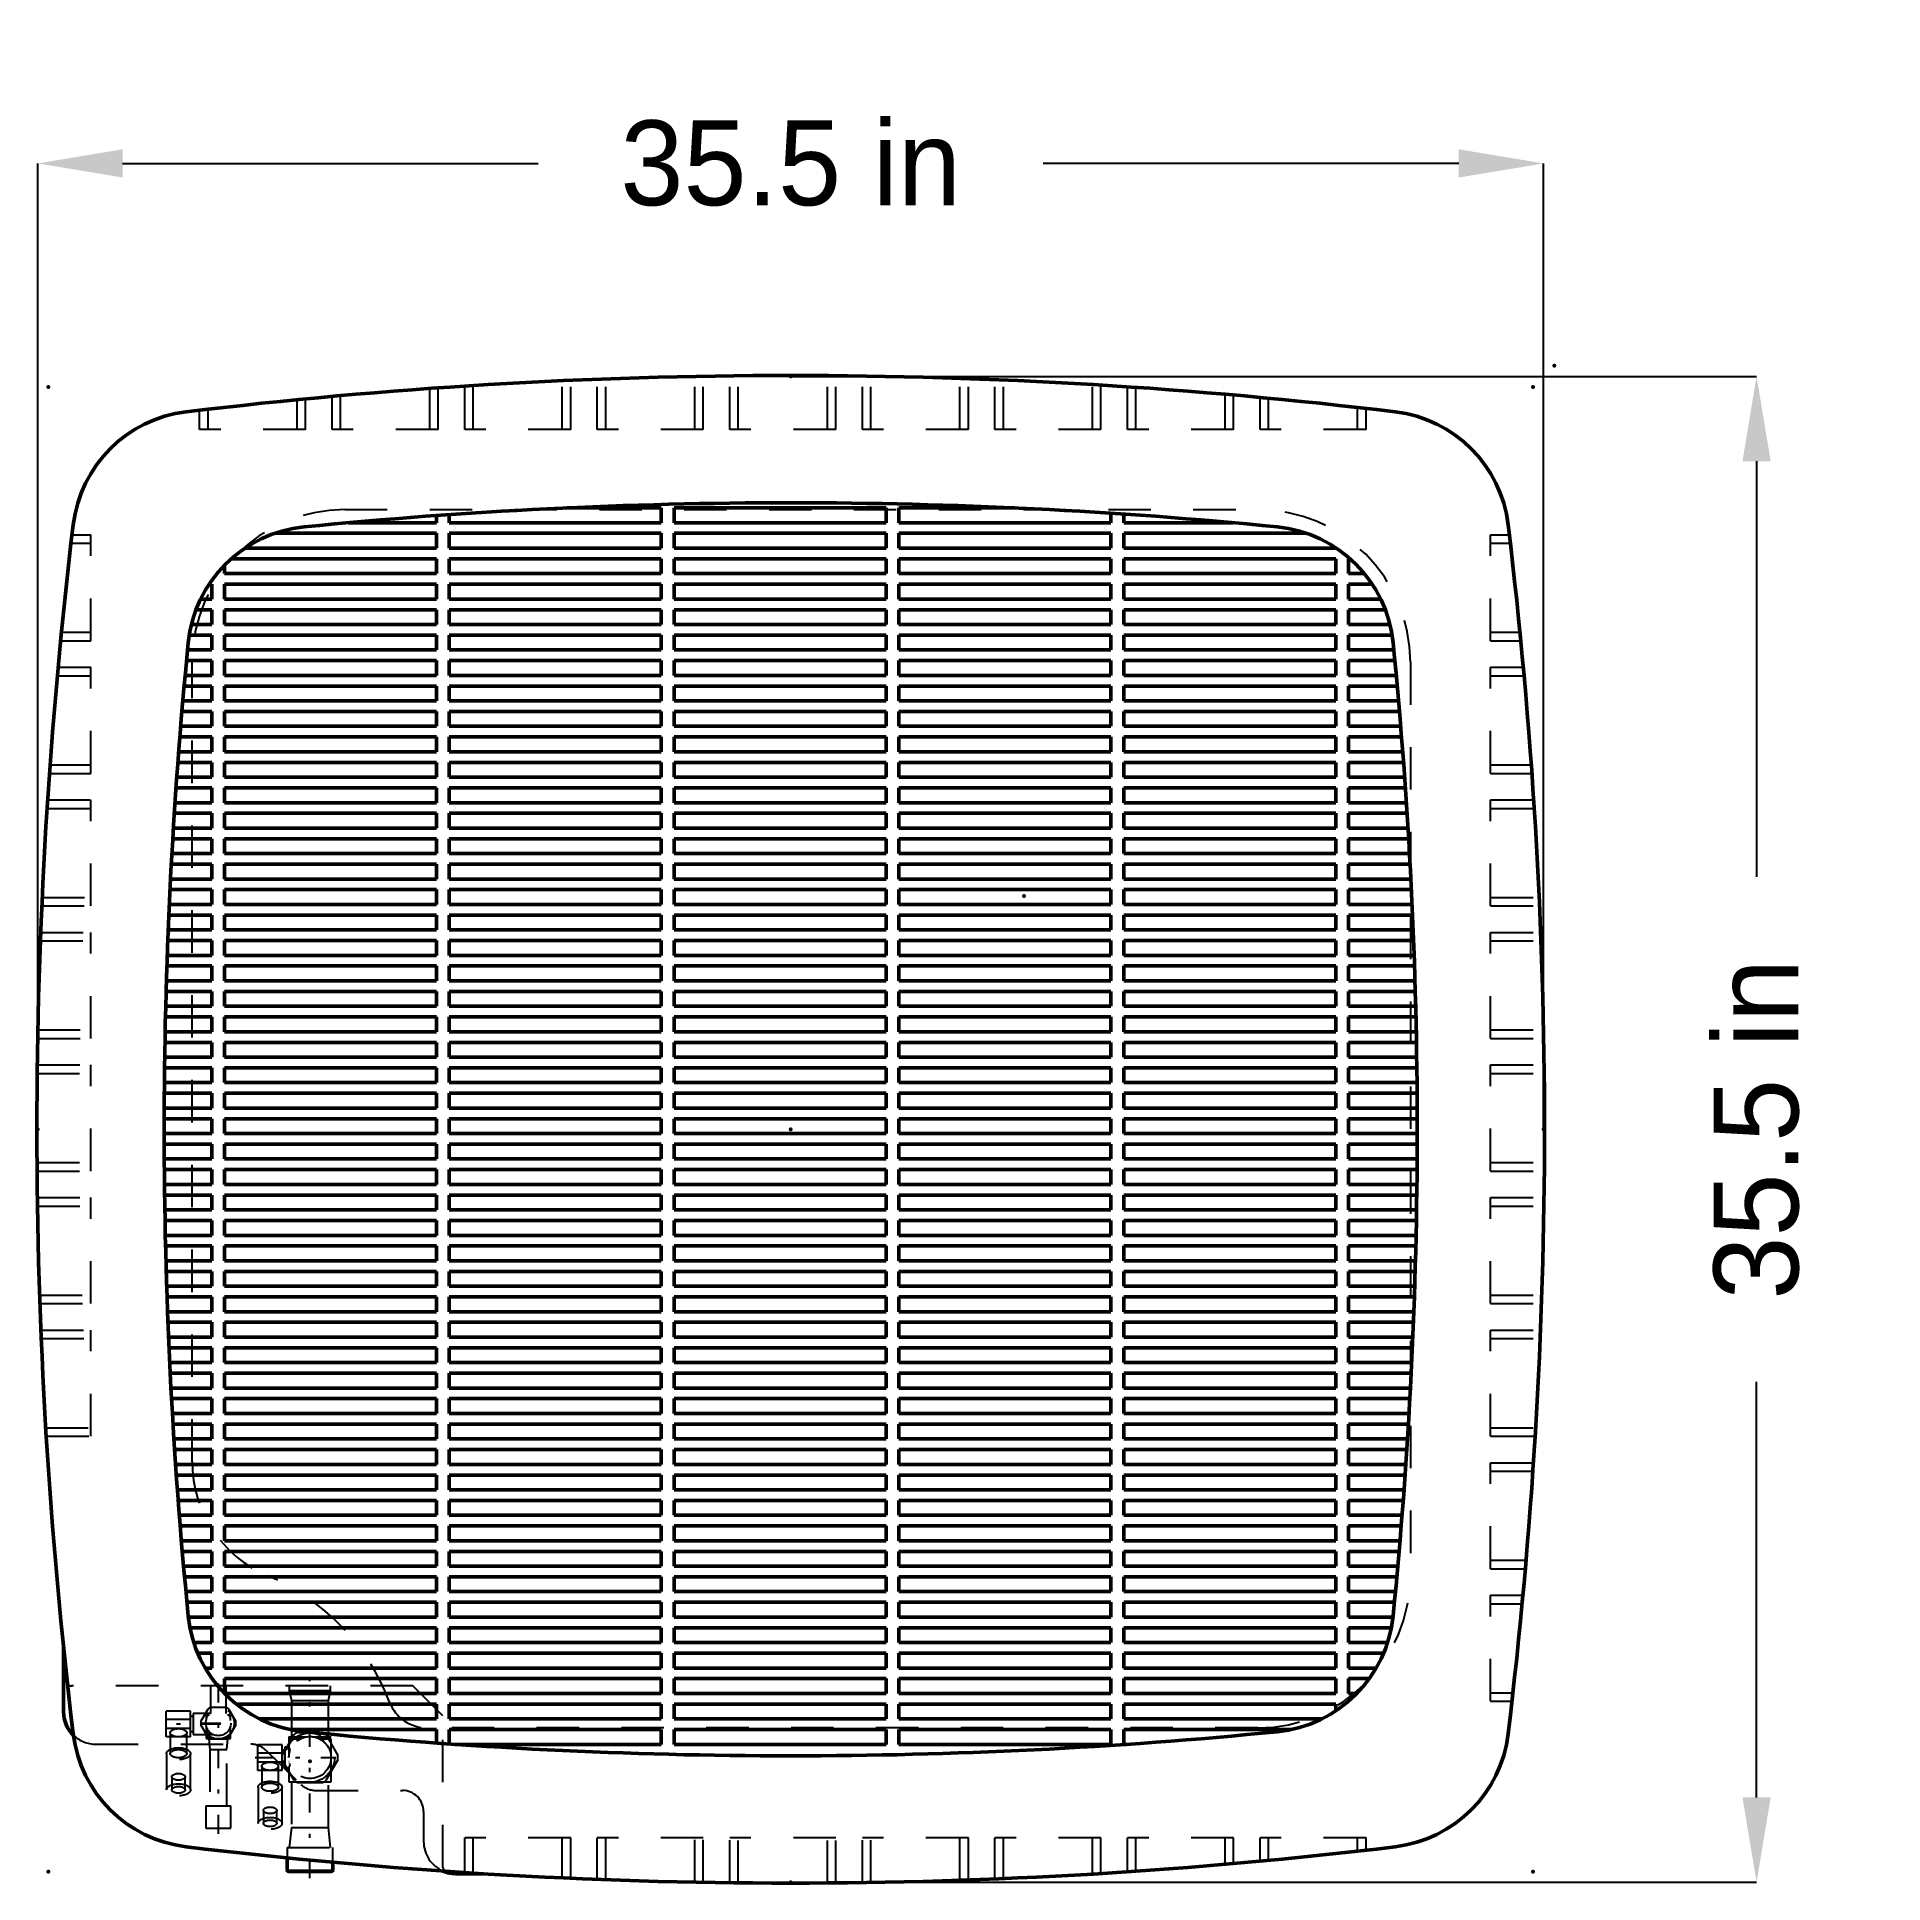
# Model space of a CAD drawing. Header units: inches. Extents: x -0.3 to 43.3, y -0.3 to 43.3.
import ezdxf

# ---------------------------------------------------------------- set-up
doc = ezdxf.new("R2010")
doc.units = ezdxf.units.IN
doc.header["$MEASUREMENT"] = 0
doc.linetypes.add('Center', pattern=[1.5, 0.45, -0.5, 0.05, -0.5])
doc.linetypes.add('Dashed', pattern=[2, 1, -1])
for name, color, linetype, lineweight in [('2d ConnectionPoints', 7, 'Continuous', 50), ('AM_0', 7, 'Continuous', 50), ('AM_4', 3, 'Continuous', 25), ('AM_5', 3, 'Continuous', 25), ('AM_7', 7, 'Center', 25), ('AM_9', 6, 'Dashed', 25)]:
    doc.layers.add(name, color=color, linetype=linetype, lineweight=lineweight)
doc.dimstyles.get("Standard").update_dxf_attribs({"dimtxt": 0.18, "dimasz": 0.18, "dimexe": 0.18, "dimexo": 0.0625, "dimgap": 0.09, "dimtad": 0, "dimtih": 1, "dimtoh": 1, "dimdec": 4, "dimzin": 0, "dimdsep": 46, "dimtxsty": 'Standard', "dimcen": 0.09, "dimadec": 0, "dimazin": 0, "dimtfac": 1, "dimtdec": 4, "dimtofl": 0, "dimtmove": 0, "dimatfit": 3, "dimfxl": 1, "dimtolj": 1, "dimtzin": 0, "dimarcsym": 0})

msp = doc.modelspace()

# ---------------------------------------------------------------- blocks, each defined once
blk = doc.blocks.new('*D1')
at = {"layer": 'AM_5', "color": 0, "lineweight": -2}
for p, q in [((-0.25, 17.5), (-0.25, 40.27)), ((1.75, 40.27), (11.547, 40.27)), ((33.25, 40.27), (23.453, 40.27)), ((35.25, 17.5), (35.25, 40.27))]:
    blk.add_line(p, q, dxfattribs=at)
at = {"layer": 'AM_5', "color": 0}
for points in [[(1.75, 40.603), (1.75, 39.937), (-0.25, 40.27)], [(33.25, 39.937), (33.25, 40.603), (35.25, 40.27)]]:
    blk.add_solid(points, dxfattribs=at)
at = {"layer": 'Defpoints', "color": 0}
for p in [(35.25, 40.27), (-0.25, 17.5), (35.25, 17.5)]:
    blk.add_point(p, dxfattribs=at)
at = {"layer": 'AM_5', "color": 0, "insert": (17.5, 40.27), "char_height": 2, "attachment_point": 5}
blk.add_mtext('\\A1;35.5 in', dxfattribs=at)
blk = doc.blocks.new('*D2')
at = {"layer": 'AM_5', "color": 0, "lineweight": -2}
for p, q in [((17.5, 35.25), (40.27, 35.25)), ((40.27, 33.25), (40.27, 23.453)), ((40.27, 1.75), (40.27, 11.547)), ((17.5, -0.25), (40.27, -0.25))]:
    blk.add_line(p, q, dxfattribs=at)
at = {"layer": 'AM_5', "color": 0}
for points in [[(40.603, 33.25), (39.937, 33.25), (40.27, 35.25)], [(39.937, 1.75), (40.603, 1.75), (40.27, -0.25)]]:
    blk.add_solid(points, dxfattribs=at)
at = {"layer": 'Defpoints', "color": 0}
for p in [(17.5, 35.25), (40.27, 35.25), (17.5, -0.25)]:
    blk.add_point(p, dxfattribs=at)
at = {"layer": 'AM_5', "color": 0, "insert": (40.27, 17.5), "char_height": 2, "attachment_point": 5, "rotation": 90}
blk.add_mtext('\\A1;35.5 in', dxfattribs=at)

# ---------------------------------------------------------------- dimensions: what is measured, and where the dimension line sits
at = {"layer": 'AM_5'}
dim = msp.add_linear_dim(base=(35.25, 40.27), p1=(-0.25, 17.5), p2=(35.25, 17.5), text='35.5 in', dimstyle='Standard', override={"dimtxt": 2, "dimasz": 2, "dimexe": 0, "dimexo": 0, "dimgap": 0.6}, dxfattribs=at)
dim.commit()
dim.dimension.update_dxf_attribs({"geometry": '*D1', "text_midpoint": (17.5, 40.27), "dimtype": 160})
dim = msp.add_linear_dim(base=(40.27, 35.25), p1=(17.5, -0.25), p2=(17.5, 35.25), angle=90, text='35.5 in', dimstyle='Standard', override={"dimtxt": 2, "dimasz": 2, "dimexe": 0, "dimexo": 0, "dimgap": 0.6}, dxfattribs=at)
dim.commit()
dim.dimension.update_dxf_attribs({"geometry": '*D2', "text_midpoint": (40.27, 17.5), "dimtype": 160, "text_rotation": 90})

# ---------------------------------------------------------------- linework, layer by layer
at = {"layer": '2d ConnectionPoints'}
for p in [(35.5, 35.5), (35.5, 35.5), (0, 35), (17.5, 35.25), (35, 35), (23, 23), (-0.25, 17.5), (17.5, 17.5), (17.5, 17.5), (35.25, 17.5), (6.167, 2.6), (0, 0), (35, 0), (17.5, -0.25)]:
    msp.add_point(p, dxfattribs=at)
at = {"layer": 'AM_0'}
for p, q in [((7.06476, 31.8), (9.15, 31.8)), ((9.15, 31.8), (9.15, 31.96929)), ((9.45, 31.99053), (9.45, 31.8)), ((9.45, 31.8), (14.45, 31.8)), ((14.45, 32.15), (12.22318, 32.15)), ((14.45, 31.8), (14.45, 32.15)), ((14.75, 32.15), (14.75, 31.8)), ((19.75, 32.15), (14.75, 32.15)), ((14.75, 31.8), (19.75, 31.8)), ((19.75, 31.8), (19.75, 32.15)), ((22.77682, 32.15), (20.05, 32.15)), ((20.05, 32.15), (20.05, 31.8)), ((20.05, 31.8), (25.05, 31.8)), ((25.05, 31.8), (25.05, 32.02421)), ((25.35, 32.00426), (25.35, 31.8)), ((25.35, 31.8), (27.93524, 31.8)), ((9.15, 31.55), (5.33755, 31.55)), ((9.15, 31.2), (9.15, 31.55)), ((9.45, 31.55), (9.45, 31.2)), ((14.45, 31.55), (9.45, 31.55)), ((14.45, 31.2), (14.45, 31.55)), ((14.75, 31.55), (14.75, 31.2)), ((19.75, 31.55), (14.75, 31.55)), ((19.75, 31.2), (19.75, 31.55)), ((20.05, 31.55), (20.05, 31.2)), ((25.05, 31.55), (20.05, 31.55)), ((25.05, 31.2), (25.05, 31.55)), ((29.66245, 31.55), (25.35, 31.55)), ((25.35, 31.55), (25.35, 31.2)), ((9.15, 30.95), (4.31049, 30.95)), ((4.63402, 31.2), (9.15, 31.2)), ((9.15, 30.6), (9.15, 30.95)), ((9.45, 31.2), (14.45, 31.2)), ((9.45, 30.95), (9.45, 30.6)), ((14.45, 30.95), (9.45, 30.95)), ((14.45, 30.6), (14.45, 30.95)), ((14.75, 31.2), (19.75, 31.2)), ((14.75, 30.95), (14.75, 30.6)), ((19.75, 30.95), (14.75, 30.95)), ((19.75, 30.6), (19.75, 30.95)), ((20.05, 31.2), (25.05, 31.2)), ((20.05, 30.95), (20.05, 30.6)), ((25.05, 30.95), (20.05, 30.95)), ((25.05, 30.6), (25.05, 30.95)), ((25.35, 31.2), (30.35, 31.2)), ((25.35, 30.95), (25.35, 30.6)), ((30.35, 30.95), (25.35, 30.95)), ((30.35, 31.2), (30.35, 31.21065)), ((30.35, 30.6), (30.35, 30.95)), ((30.68951, 30.95), (30.65, 30.95)), ((30.65, 30.95), (30.65, 30.6)), ((4.15, 30.79705), (4.15, 30.6)), ((4.15, 30.6), (9.15, 30.6)), ((9.45, 30.6), (14.45, 30.6)), ((14.75, 30.6), (19.75, 30.6)), ((20.05, 30.6), (25.05, 30.6)), ((25.35, 30.6), (30.35, 30.6)), ((30.65, 30.6), (31.02627, 30.6)), ((3.85, 30.35), (3.78935, 30.35)), ((3.85, 30), (3.85, 30.35)), ((4.15, 30.35), (4.15, 30)), ((9.15, 30.35), (4.15, 30.35)), ((9.15, 30), (9.15, 30.35)), ((9.45, 30.35), (9.45, 30)), ((14.45, 30.35), (9.45, 30.35)), ((14.45, 30), (14.45, 30.35)), ((14.75, 30.35), (14.75, 30)), ((19.75, 30.35), (14.75, 30.35)), ((19.75, 30), (19.75, 30.35)), ((20.05, 30.35), (20.05, 30)), ((25.05, 30.35), (20.05, 30.35)), ((25.05, 30), (25.05, 30.35)), ((25.35, 30.35), (25.35, 30)), ((30.35, 30.35), (25.35, 30.35)), ((30.35, 30), (30.35, 30.35)), ((31.21065, 30.35), (30.65, 30.35)), ((30.65, 30.35), (30.65, 30)), ((3.85, 29.75), (3.48173, 29.75)), ((3.58969, 30), (3.85, 30)), ((3.85, 29.4), (3.85, 29.75)), ((4.15, 30), (9.15, 30)), ((4.15, 29.75), (4.15, 29.4)), ((9.15, 29.75), (4.15, 29.75)), ((9.15, 29.4), (9.15, 29.75)), ((9.45, 30), (14.45, 30)), ((9.45, 29.75), (9.45, 29.4)), ((14.45, 29.75), (9.45, 29.75)), ((14.45, 29.4), (14.45, 29.75)), ((14.75, 30), (19.75, 30)), ((14.75, 29.75), (14.75, 29.4)), ((19.75, 29.75), (14.75, 29.75)), ((19.75, 29.4), (19.75, 29.75)), ((20.05, 30), (25.05, 30)), ((20.05, 29.75), (20.05, 29.4)), ((25.05, 29.75), (20.05, 29.75)), ((25.05, 29.4), (25.05, 29.75)), ((25.35, 30), (30.35, 30)), ((25.35, 29.75), (25.35, 29.4)), ((30.35, 29.75), (25.35, 29.75)), ((30.35, 29.4), (30.35, 29.75)), ((30.65, 30), (31.41031, 30)), ((31.51827, 29.75), (30.65, 29.75)), ((30.65, 29.75), (30.65, 29.4)), ((3.37237, 29.4), (3.85, 29.4)), ((4.15, 29.4), (9.15, 29.4)), ((9.45, 29.4), (14.45, 29.4)), ((14.75, 29.4), (19.75, 29.4)), ((20.05, 29.4), (25.05, 29.4)), ((25.35, 29.4), (30.35, 29.4)), ((30.65, 29.4), (31.62763, 29.4)), ((3.28132, 28.8), (3.85, 28.8)), ((3.85, 29.15), (3.32147, 29.15)), ((3.85, 28.8), (3.85, 29.15)), ((4.15, 29.15), (4.15, 28.8)), ((9.15, 29.15), (4.15, 29.15)), ((4.15, 28.8), (9.15, 28.8)), ((9.15, 28.8), (9.15, 29.15)), ((9.45, 29.15), (9.45, 28.8)), ((14.45, 29.15), (9.45, 29.15)), ((9.45, 28.8), (14.45, 28.8)), ((14.45, 28.8), (14.45, 29.15)), ((14.75, 29.15), (14.75, 28.8)), ((19.75, 29.15), (14.75, 29.15)), ((14.75, 28.8), (19.75, 28.8)), ((19.75, 28.8), (19.75, 29.15)), ((20.05, 29.15), (20.05, 28.8)), ((25.05, 29.15), (20.05, 29.15)), ((20.05, 28.8), (25.05, 28.8)), ((25.05, 28.8), (25.05, 29.15)), ((25.35, 29.15), (25.35, 28.8)), ((30.35, 29.15), (25.35, 29.15)), ((25.35, 28.8), (30.35, 28.8)), ((30.35, 28.8), (30.35, 29.15)), ((31.67853, 29.15), (30.65, 29.15)), ((30.65, 29.15), (30.65, 28.8)), ((30.65, 28.8), (31.71868, 28.8)), ((3.85, 28.55), (3.25714, 28.55)), ((3.85, 28.2), (3.85, 28.55)), ((4.15, 28.55), (4.15, 28.2)), ((9.15, 28.55), (4.15, 28.55)), ((9.15, 28.2), (9.15, 28.55)), ((9.45, 28.55), (9.45, 28.2)), ((14.45, 28.55), (9.45, 28.55)), ((14.45, 28.2), (14.45, 28.55)), ((14.75, 28.55), (14.75, 28.2)), ((19.75, 28.55), (14.75, 28.55)), ((19.75, 28.2), (19.75, 28.55)), ((20.05, 28.55), (20.05, 28.2)), ((25.05, 28.55), (20.05, 28.55)), ((25.05, 28.2), (25.05, 28.55)), ((25.35, 28.55), (25.35, 28.2)), ((30.35, 28.55), (25.35, 28.55)), ((30.35, 28.2), (30.35, 28.55)), ((31.74286, 28.55), (30.65, 28.55)), ((30.65, 28.55), (30.65, 28.2)), ((3.85, 27.95), (3.20133, 27.95)), ((3.2242, 28.2), (3.85, 28.2)), ((3.85, 27.6), (3.85, 27.95)), ((4.15, 28.2), (9.15, 28.2)), ((4.15, 27.95), (4.15, 27.6)), ((9.15, 27.95), (4.15, 27.95)), ((9.15, 27.6), (9.15, 27.95)), ((9.45, 28.2), (14.45, 28.2)), ((9.45, 27.95), (9.45, 27.6)), ((14.45, 27.95), (9.45, 27.95)), ((14.45, 27.6), (14.45, 27.95)), ((14.75, 28.2), (19.75, 28.2)), ((14.75, 27.95), (14.75, 27.6)), ((19.75, 27.95), (14.75, 27.95)), ((19.75, 27.6), (19.75, 27.95)), ((20.05, 28.2), (25.05, 28.2)), ((20.05, 27.95), (20.05, 27.6)), ((25.05, 27.95), (20.05, 27.95)), ((25.05, 27.6), (25.05, 27.95)), ((25.35, 28.2), (30.35, 28.2)), ((25.35, 27.95), (25.35, 27.6)), ((30.35, 27.95), (25.35, 27.95)), ((30.35, 27.6), (30.35, 27.95)), ((30.65, 28.2), (31.7758, 28.2)), ((31.79867, 27.95), (30.65, 27.95)), ((30.65, 27.95), (30.65, 27.6)), ((3.17023, 27.6), (3.85, 27.6)), ((4.15, 27.6), (9.15, 27.6)), ((9.45, 27.6), (14.45, 27.6)), ((14.75, 27.6), (19.75, 27.6)), ((20.05, 27.6), (25.05, 27.6)), ((25.35, 27.6), (30.35, 27.6)), ((30.65, 27.6), (31.82977, 27.6)), ((3.11939, 27), (3.85, 27)), ((3.85, 27.35), (3.14867, 27.35)), ((3.85, 27), (3.85, 27.35)), ((4.15, 27.35), (4.15, 27)), ((9.15, 27.35), (4.15, 27.35)), ((4.15, 27), (9.15, 27)), ((9.15, 27), (9.15, 27.35)), ((9.45, 27.35), (9.45, 27)), ((14.45, 27.35), (9.45, 27.35)), ((9.45, 27), (14.45, 27)), ((14.45, 27), (14.45, 27.35)), ((14.75, 27.35), (14.75, 27)), ((19.75, 27.35), (14.75, 27.35)), ((14.75, 27), (19.75, 27)), ((19.75, 27), (19.75, 27.35)), ((20.05, 27.35), (20.05, 27)), ((25.05, 27.35), (20.05, 27.35)), ((20.05, 27), (25.05, 27)), ((25.05, 27), (25.05, 27.35)), ((25.35, 27.35), (25.35, 27)), ((30.35, 27.35), (25.35, 27.35)), ((25.35, 27), (30.35, 27)), ((30.35, 27), (30.35, 27.35)), ((31.85133, 27.35), (30.65, 27.35)), ((30.65, 27.35), (30.65, 27)), ((30.65, 27), (31.88061, 27)), ((3.85, 26.75), (3.09914, 26.75)), ((3.85, 26.4), (3.85, 26.75)), ((4.15, 26.75), (4.15, 26.4)), ((9.15, 26.75), (4.15, 26.75)), ((9.15, 26.4), (9.15, 26.75)), ((9.45, 26.75), (9.45, 26.4)), ((14.45, 26.75), (9.45, 26.75)), ((14.45, 26.4), (14.45, 26.75)), ((14.75, 26.75), (14.75, 26.4)), ((19.75, 26.75), (14.75, 26.75)), ((19.75, 26.4), (19.75, 26.75)), ((20.05, 26.75), (20.05, 26.4)), ((25.05, 26.75), (20.05, 26.75)), ((25.05, 26.4), (25.05, 26.75)), ((25.35, 26.75), (25.35, 26.4)), ((30.35, 26.75), (25.35, 26.75)), ((30.35, 26.4), (30.35, 26.75)), ((31.90086, 26.75), (30.65, 26.75)), ((30.65, 26.75), (30.65, 26.4)), ((3.85, 26.15), (3.05274, 26.15)), ((3.07169, 26.4), (3.85, 26.4)), ((3.85, 25.8), (3.85, 26.15)), ((4.15, 26.4), (9.15, 26.4)), ((4.15, 26.15), (4.15, 25.8)), ((9.15, 26.15), (4.15, 26.15)), ((9.15, 25.8), (9.15, 26.15)), ((9.45, 26.4), (14.45, 26.4)), ((9.45, 26.15), (9.45, 25.8)), ((14.45, 26.15), (9.45, 26.15)), ((14.45, 25.8), (14.45, 26.15)), ((14.75, 26.4), (19.75, 26.4)), ((14.75, 26.15), (14.75, 25.8)), ((19.75, 26.15), (14.75, 26.15)), ((19.75, 25.8), (19.75, 26.15)), ((20.05, 26.4), (25.05, 26.4)), ((20.05, 26.15), (20.05, 25.8)), ((25.05, 26.15), (20.05, 26.15)), ((25.05, 25.8), (25.05, 26.15)), ((25.35, 26.4), (30.35, 26.4)), ((25.35, 26.15), (25.35, 25.8)), ((30.35, 26.15), (25.35, 26.15)), ((30.35, 25.8), (30.35, 26.15)), ((30.65, 26.4), (31.92831, 26.4)), ((31.94726, 26.15), (30.65, 26.15)), ((30.65, 26.15), (30.65, 25.8)), ((3.02712, 25.8), (3.85, 25.8)), ((4.15, 25.8), (9.15, 25.8)), ((9.45, 25.8), (14.45, 25.8)), ((14.75, 25.8), (19.75, 25.8)), ((20.05, 25.8), (25.05, 25.8)), ((25.35, 25.8), (30.35, 25.8)), ((30.65, 25.8), (31.97288, 25.8)), ((3.85, 25.55), (3.00947, 25.55)), ((3.85, 25.2), (3.85, 25.55)), ((4.15, 25.55), (4.15, 25.2)), ((9.15, 25.55), (4.15, 25.55)), ((9.15, 25.2), (9.15, 25.55)), ((9.45, 25.55), (9.45, 25.2)), ((14.45, 25.55), (9.45, 25.55)), ((14.45, 25.2), (14.45, 25.55)), ((14.75, 25.55), (14.75, 25.2)), ((19.75, 25.55), (14.75, 25.55)), ((19.75, 25.2), (19.75, 25.55)), ((20.05, 25.55), (20.05, 25.2)), ((25.05, 25.55), (20.05, 25.55)), ((25.05, 25.2), (25.05, 25.55)), ((25.35, 25.55), (25.35, 25.2)), ((30.35, 25.55), (25.35, 25.55)), ((30.35, 25.2), (30.35, 25.55)), ((31.99053, 25.55), (30.65, 25.55)), ((30.65, 25.55), (30.65, 25.2)), ((3.85, 24.95), (2.96932, 24.95)), ((2.98567, 25.2), (3.85, 25.2)), ((3.85, 24.6), (3.85, 24.95)), ((4.15, 25.2), (9.15, 25.2)), ((4.15, 24.95), (4.15, 24.6)), ((9.15, 24.95), (4.15, 24.95)), ((9.15, 24.6), (9.15, 24.95)), ((9.45, 25.2), (14.45, 25.2)), ((9.45, 24.95), (9.45, 24.6)), ((14.45, 24.95), (9.45, 24.95)), ((14.45, 24.6), (14.45, 24.95)), ((14.75, 25.2), (19.75, 25.2)), ((14.75, 24.95), (14.75, 24.6)), ((19.75, 24.95), (14.75, 24.95)), ((19.75, 24.6), (19.75, 24.95)), ((20.05, 25.2), (25.05, 25.2)), ((20.05, 24.95), (20.05, 24.6)), ((25.05, 24.95), (20.05, 24.95)), ((25.05, 24.6), (25.05, 24.95)), ((25.35, 25.2), (30.35, 25.2)), ((25.35, 24.95), (25.35, 24.6)), ((30.35, 24.95), (25.35, 24.95)), ((30.35, 24.6), (30.35, 24.95)), ((30.65, 25.2), (32.01433, 25.2)), ((32.03068, 24.95), (30.65, 24.95)), ((30.65, 24.95), (30.65, 24.6)), ((2.94734, 24.6), (3.85, 24.6)), ((4.15, 24.6), (9.15, 24.6)), ((9.45, 24.6), (14.45, 24.6)), ((14.75, 24.6), (19.75, 24.6)), ((20.05, 24.6), (25.05, 24.6)), ((25.35, 24.6), (30.35, 24.6)), ((30.65, 24.6), (32.05266, 24.6)), ((2.91213, 24), (3.85, 24)), ((3.85, 24.35), (2.93229, 24.35)), ((3.85, 24), (3.85, 24.35)), ((4.15, 24.35), (4.15, 24)), ((9.15, 24.35), (4.15, 24.35)), ((4.15, 24), (9.15, 24)), ((9.15, 24), (9.15, 24.35)), ((9.45, 24.35), (9.45, 24)), ((14.45, 24.35), (9.45, 24.35)), ((9.45, 24), (14.45, 24)), ((14.45, 24), (14.45, 24.35)), ((14.75, 24.35), (14.75, 24)), ((19.75, 24.35), (14.75, 24.35)), ((14.75, 24), (19.75, 24)), ((19.75, 24), (19.75, 24.35)), ((20.05, 24.35), (20.05, 24)), ((25.05, 24.35), (20.05, 24.35)), ((20.05, 24), (25.05, 24)), ((25.05, 24), (25.05, 24.35)), ((25.35, 24.35), (25.35, 24)), ((30.35, 24.35), (25.35, 24.35)), ((25.35, 24), (30.35, 24)), ((30.35, 24), (30.35, 24.35)), ((32.06771, 24.35), (30.65, 24.35)), ((30.65, 24.35), (30.65, 24)), ((30.65, 24), (32.08787, 24)), ((3.85, 23.75), (2.89838, 23.75)), ((3.85, 23.4), (3.85, 23.75)), ((4.15, 23.75), (4.15, 23.4)), ((9.15, 23.75), (4.15, 23.75)), ((9.15, 23.4), (9.15, 23.75)), ((9.45, 23.75), (9.45, 23.4)), ((14.45, 23.75), (9.45, 23.75)), ((14.45, 23.4), (14.45, 23.75)), ((14.75, 23.75), (14.75, 23.4)), ((19.75, 23.75), (14.75, 23.75)), ((19.75, 23.4), (19.75, 23.75)), ((20.05, 23.75), (20.05, 23.4)), ((25.05, 23.75), (20.05, 23.75)), ((25.05, 23.4), (25.05, 23.75)), ((25.35, 23.75), (25.35, 23.4)), ((30.35, 23.75), (25.35, 23.75)), ((30.35, 23.4), (30.35, 23.75)), ((32.10162, 23.75), (30.65, 23.75)), ((30.65, 23.75), (30.65, 23.4)), ((3.85, 23.15), (2.86758, 23.15)), ((2.88004, 23.4), (3.85, 23.4)), ((3.85, 22.8), (3.85, 23.15)), ((4.15, 23.4), (9.15, 23.4)), ((4.15, 23.15), (4.15, 22.8)), ((9.15, 23.15), (4.15, 23.15)), ((9.15, 22.8), (9.15, 23.15)), ((9.45, 23.4), (14.45, 23.4)), ((9.45, 23.15), (9.45, 22.8)), ((14.45, 23.15), (9.45, 23.15)), ((14.45, 22.8), (14.45, 23.15)), ((14.75, 23.4), (19.75, 23.4)), ((14.75, 23.15), (14.75, 22.8)), ((19.75, 23.15), (14.75, 23.15)), ((19.75, 22.8), (19.75, 23.15)), ((20.05, 23.4), (25.05, 23.4)), ((20.05, 23.15), (20.05, 22.8)), ((25.05, 23.15), (20.05, 23.15)), ((25.05, 22.8), (25.05, 23.15)), ((25.35, 23.4), (30.35, 23.4)), ((25.35, 23.15), (25.35, 22.8)), ((30.35, 23.15), (25.35, 23.15)), ((30.35, 22.8), (30.35, 23.15)), ((30.65, 23.4), (32.11996, 23.4)), ((30.65, 23.15), (30.65, 22.8)), ((32.13242, 23.15), (30.65, 23.15)), ((2.85106, 22.8), (3.85, 22.8)), ((4.15, 22.8), (9.15, 22.8)), ((9.45, 22.8), (14.45, 22.8)), ((14.75, 22.8), (19.75, 22.8)), ((20.05, 22.8), (25.05, 22.8)), ((25.35, 22.8), (30.35, 22.8)), ((30.65, 22.8), (32.14894, 22.8)), ((2.82519, 22.2), (3.85, 22.2)), ((3.85, 22.55), (2.8399, 22.55)), ((3.85, 22.2), (3.85, 22.55)), ((4.15, 22.55), (4.15, 22.2)), ((9.15, 22.55), (4.15, 22.55)), ((4.15, 22.2), (9.15, 22.2)), ((9.15, 22.2), (9.15, 22.55)), ((9.45, 22.55), (9.45, 22.2)), ((14.45, 22.55), (9.45, 22.55)), ((9.45, 22.2), (14.45, 22.2)), ((14.45, 22.2), (14.45, 22.55)), ((14.75, 22.55), (14.75, 22.2)), ((19.75, 22.55), (14.75, 22.55)), ((14.75, 22.2), (19.75, 22.2)), ((19.75, 22.2), (19.75, 22.55)), ((20.05, 22.55), (20.05, 22.2)), ((25.05, 22.55), (20.05, 22.55)), ((20.05, 22.2), (25.05, 22.2)), ((25.05, 22.2), (25.05, 22.55)), ((25.35, 22.55), (25.35, 22.2)), ((30.35, 22.55), (25.35, 22.55)), ((25.35, 22.2), (30.35, 22.2)), ((30.35, 22.2), (30.35, 22.55)), ((30.65, 22.55), (30.65, 22.2)), ((32.1601, 22.55), (30.65, 22.55)), ((30.65, 22.2), (32.17481, 22.2)), ((3.85, 21.95), (2.81533, 21.95)), ((3.85, 21.6), (3.85, 21.95)), ((4.15, 21.95), (4.15, 21.6)), ((9.15, 21.95), (4.15, 21.95)), ((9.15, 21.6), (9.15, 21.95)), ((9.45, 21.95), (9.45, 21.6)), ((14.45, 21.95), (9.45, 21.95)), ((14.45, 21.6), (14.45, 21.95)), ((14.75, 21.95), (14.75, 21.6)), ((19.75, 21.95), (14.75, 21.95)), ((19.75, 21.6), (19.75, 21.95)), ((20.05, 21.95), (20.05, 21.6)), ((25.05, 21.95), (20.05, 21.95)), ((25.05, 21.6), (25.05, 21.95)), ((25.35, 21.95), (25.35, 21.6)), ((30.35, 21.95), (25.35, 21.95)), ((30.35, 21.6), (30.35, 21.95)), ((30.65, 21.95), (30.65, 21.6)), ((32.18467, 21.95), (30.65, 21.95)), ((3.85, 21.35), (2.79386, 21.35)), ((2.80243, 21.6), (3.85, 21.6)), ((3.85, 21), (3.85, 21.35)), ((4.15, 21.6), (9.15, 21.6)), ((4.15, 21.35), (4.15, 21)), ((9.15, 21.35), (4.15, 21.35)), ((9.15, 21), (9.15, 21.35)), ((9.45, 21.6), (14.45, 21.6)), ((9.45, 21.35), (9.45, 21)), ((14.45, 21.35), (9.45, 21.35)), ((14.45, 21), (14.45, 21.35)), ((14.75, 21.6), (19.75, 21.6)), ((14.75, 21.35), (14.75, 21)), ((19.75, 21.35), (14.75, 21.35)), ((19.75, 21), (19.75, 21.35)), ((20.05, 21.6), (25.05, 21.6)), ((20.05, 21.35), (20.05, 21)), ((25.05, 21.35), (20.05, 21.35)), ((25.05, 21), (25.05, 21.35)), ((25.35, 21.6), (30.35, 21.6)), ((25.35, 21.35), (25.35, 21)), ((30.35, 21.35), (25.35, 21.35)), ((30.35, 21), (30.35, 21.35)), ((30.65, 21.6), (32.19757, 21.6)), ((30.65, 21.35), (30.65, 21)), ((32.20614, 21.35), (30.65, 21.35)), ((2.78278, 21), (3.85, 21)), ((4.15, 21), (9.15, 21)), ((9.45, 21), (14.45, 21)), ((14.75, 21), (19.75, 21)), ((20.05, 21), (25.05, 21)), ((25.35, 21), (30.35, 21)), ((30.65, 21), (32.21722, 21)), ((3.85, 20.75), (2.77551, 20.75)), ((3.85, 20.4), (3.85, 20.75)), ((4.15, 20.75), (4.15, 20.4)), ((9.15, 20.75), (4.15, 20.75)), ((9.15, 20.4), (9.15, 20.75)), ((9.45, 20.75), (9.45, 20.4)), ((14.45, 20.75), (9.45, 20.75)), ((14.45, 20.4), (14.45, 20.75)), ((14.75, 20.75), (14.75, 20.4)), ((19.75, 20.75), (14.75, 20.75)), ((19.75, 20.4), (19.75, 20.75)), ((20.05, 20.75), (20.05, 20.4)), ((25.05, 20.75), (20.05, 20.75)), ((25.05, 20.4), (25.05, 20.75)), ((25.35, 20.75), (25.35, 20.4)), ((30.35, 20.75), (25.35, 20.75)), ((30.35, 20.4), (30.35, 20.75)), ((30.65, 20.75), (30.65, 20.4)), ((32.22449, 20.75), (30.65, 20.75)), ((3.85, 20.15), (2.76025, 20.15)), ((2.76623, 20.4), (3.85, 20.4)), ((3.85, 19.8), (3.85, 20.15)), ((4.15, 20.4), (9.15, 20.4)), ((4.15, 20.15), (4.15, 19.8)), ((9.15, 20.15), (4.15, 20.15)), ((9.15, 19.8), (9.15, 20.15)), ((9.45, 20.4), (14.45, 20.4)), ((9.45, 20.15), (9.45, 19.8)), ((14.45, 20.15), (9.45, 20.15)), ((14.45, 19.8), (14.45, 20.15)), ((14.75, 20.4), (19.75, 20.4)), ((14.75, 20.15), (14.75, 19.8)), ((19.75, 20.15), (14.75, 20.15)), ((19.75, 19.8), (19.75, 20.15)), ((20.05, 20.4), (25.05, 20.4)), ((20.05, 20.15), (20.05, 19.8)), ((25.05, 20.15), (20.05, 20.15)), ((25.05, 19.8), (25.05, 20.15)), ((25.35, 20.4), (30.35, 20.4)), ((25.35, 20.15), (25.35, 19.8)), ((30.35, 20.15), (25.35, 20.15)), ((30.35, 19.8), (30.35, 20.15)), ((30.65, 20.4), (32.23377, 20.4)), ((30.65, 20.15), (30.65, 19.8)), ((32.23975, 20.15), (30.65, 20.15)), ((2.75279, 19.8), (3.85, 19.8)), ((4.15, 19.8), (9.15, 19.8)), ((9.45, 19.8), (14.45, 19.8)), ((14.75, 19.8), (19.75, 19.8)), ((20.05, 19.8), (25.05, 19.8)), ((25.35, 19.8), (30.35, 19.8)), ((30.65, 19.8), (32.24721, 19.8)), ((2.74245, 19.2), (3.85, 19.2)), ((3.85, 19.55), (2.7481, 19.55)), ((3.85, 19.2), (3.85, 19.55)), ((4.15, 19.55), (4.15, 19.2)), ((9.15, 19.55), (4.15, 19.55)), ((4.15, 19.2), (9.15, 19.2)), ((9.15, 19.2), (9.15, 19.55)), ((9.45, 19.55), (9.45, 19.2)), ((14.45, 19.55), (9.45, 19.55)), ((9.45, 19.2), (14.45, 19.2)), ((14.45, 19.2), (14.45, 19.55)), ((14.75, 19.55), (14.75, 19.2)), ((19.75, 19.55), (14.75, 19.55)), ((14.75, 19.2), (19.75, 19.2)), ((19.75, 19.2), (19.75, 19.55)), ((20.05, 19.55), (20.05, 19.2)), ((25.05, 19.55), (20.05, 19.55)), ((20.05, 19.2), (25.05, 19.2)), ((25.05, 19.2), (25.05, 19.55)), ((25.35, 19.55), (25.35, 19.2)), ((30.35, 19.55), (25.35, 19.55)), ((25.35, 19.2), (30.35, 19.2)), ((30.35, 19.2), (30.35, 19.55)), ((30.65, 19.55), (30.65, 19.2)), ((32.2519, 19.55), (30.65, 19.55)), ((30.65, 19.2), (32.25755, 19.2)), ((3.85, 18.95), (2.73906, 18.95)), ((3.85, 18.6), (3.85, 18.95)), ((4.15, 18.95), (4.15, 18.6)), ((9.15, 18.95), (4.15, 18.95)), ((9.15, 18.6), (9.15, 18.95)), ((9.45, 18.95), (9.45, 18.6)), ((14.45, 18.95), (9.45, 18.95)), ((14.45, 18.6), (14.45, 18.95)), ((14.75, 18.95), (14.75, 18.6)), ((19.75, 18.95), (14.75, 18.95)), ((19.75, 18.6), (19.75, 18.95)), ((20.05, 18.95), (20.05, 18.6)), ((25.05, 18.95), (20.05, 18.95)), ((25.05, 18.6), (25.05, 18.95)), ((25.35, 18.95), (25.35, 18.6)), ((30.35, 18.95), (25.35, 18.95)), ((30.35, 18.6), (30.35, 18.95)), ((30.65, 18.95), (30.65, 18.6)), ((32.26094, 18.95), (30.65, 18.95)), ((3.85, 18.35), (2.73311, 18.35)), ((2.73521, 18.6), (3.85, 18.6)), ((3.85, 18), (3.85, 18.35)), ((4.15, 18.6), (9.15, 18.6)), ((4.15, 18.35), (4.15, 18)), ((9.15, 18.35), (4.15, 18.35)), ((9.15, 18), (9.15, 18.35)), ((9.45, 18.6), (14.45, 18.6)), ((9.45, 18.35), (9.45, 18)), ((14.45, 18.35), (9.45, 18.35)), ((14.45, 18), (14.45, 18.35)), ((14.75, 18.6), (19.75, 18.6)), ((14.75, 18.35), (14.75, 18)), ((19.75, 18.35), (14.75, 18.35)), ((19.75, 18), (19.75, 18.35)), ((20.05, 18.6), (25.05, 18.6)), ((20.05, 18.35), (20.05, 18)), ((25.05, 18.35), (20.05, 18.35)), ((25.05, 18), (25.05, 18.35)), ((25.35, 18.6), (30.35, 18.6)), ((25.35, 18.35), (25.35, 18)), ((30.35, 18.35), (25.35, 18.35)), ((30.35, 18), (30.35, 18.35)), ((30.65, 18.6), (32.26479, 18.6)), ((30.65, 18.35), (30.65, 18)), ((32.26689, 18.35), (30.65, 18.35)), ((2.73108, 18), (3.85, 18)), ((4.15, 18), (9.15, 18)), ((9.45, 18), (14.45, 18)), ((14.75, 18), (19.75, 18)), ((20.05, 18), (25.05, 18)), ((25.35, 18), (30.35, 18)), ((30.65, 18), (32.26892, 18)), ((3.85, 17.75), (2.73027, 17.75)), ((3.85, 17.4), (3.85, 17.75)), ((4.15, 17.75), (4.15, 17.4)), ((9.15, 17.75), (4.15, 17.75)), ((9.15, 17.4), (9.15, 17.75)), ((9.45, 17.75), (9.45, 17.4)), ((14.45, 17.75), (9.45, 17.75)), ((14.45, 17.4), (14.45, 17.75)), ((14.75, 17.75), (14.75, 17.4)), ((19.75, 17.75), (14.75, 17.75)), ((19.75, 17.4), (19.75, 17.75)), ((20.05, 17.75), (20.05, 17.4)), ((25.05, 17.75), (20.05, 17.75)), ((25.05, 17.4), (25.05, 17.75)), ((25.35, 17.75), (25.35, 17.4)), ((30.35, 17.75), (25.35, 17.75)), ((30.35, 17.4), (30.35, 17.75)), ((30.65, 17.75), (30.65, 17.4)), ((32.26973, 17.75), (30.65, 17.75)), ((2.73004, 17.4), (3.85, 17.4)), ((3.85, 17.15), (2.73053, 17.15)), ((3.85, 16.8), (3.85, 17.15)), ((4.15, 17.4), (9.15, 17.4)), ((4.15, 17.15), (4.15, 16.8)), ((9.15, 17.15), (4.15, 17.15)), ((9.15, 16.8), (9.15, 17.15)), ((9.45, 17.4), (14.45, 17.4)), ((9.45, 17.15), (9.45, 16.8)), ((14.45, 17.15), (9.45, 17.15)), ((14.45, 16.8), (14.45, 17.15)), ((14.75, 17.4), (19.75, 17.4)), ((14.75, 17.15), (14.75, 16.8)), ((19.75, 17.15), (14.75, 17.15)), ((19.75, 16.8), (19.75, 17.15)), ((20.05, 17.4), (25.05, 17.4)), ((20.05, 17.15), (20.05, 16.8)), ((25.05, 17.15), (20.05, 17.15)), ((25.05, 16.8), (25.05, 17.15)), ((25.35, 17.4), (30.35, 17.4)), ((25.35, 17.15), (25.35, 16.8)), ((30.35, 17.15), (25.35, 17.15)), ((30.35, 16.8), (30.35, 17.15)), ((30.65, 17.4), (32.26996, 17.4)), ((30.65, 17.15), (30.65, 16.8)), ((32.26947, 17.15), (30.65, 17.15)), ((2.73211, 16.8), (3.85, 16.8)), ((3.85, 16.55), (2.73389, 16.55)), ((3.85, 16.2), (3.85, 16.55)), ((4.15, 16.8), (9.15, 16.8)), ((4.15, 16.55), (4.15, 16.2)), ((9.15, 16.55), (4.15, 16.55)), ((9.15, 16.2), (9.15, 16.55)), ((9.45, 16.8), (14.45, 16.8)), ((9.45, 16.55), (9.45, 16.2)), ((14.45, 16.55), (9.45, 16.55)), ((14.45, 16.2), (14.45, 16.55)), ((14.75, 16.8), (19.75, 16.8)), ((19.75, 16.55), (14.75, 16.55)), ((14.75, 16.55), (14.75, 16.2)), ((19.75, 16.2), (19.75, 16.55)), ((20.05, 16.8), (25.05, 16.8)), ((20.05, 16.55), (20.05, 16.2)), ((25.05, 16.55), (20.05, 16.55)), ((25.05, 16.2), (25.05, 16.55)), ((25.35, 16.8), (30.35, 16.8)), ((25.35, 16.55), (25.35, 16.2)), ((30.35, 16.55), (25.35, 16.55)), ((30.35, 16.2), (30.35, 16.55)), ((30.65, 16.8), (32.26789, 16.8)), ((30.65, 16.55), (30.65, 16.2)), ((32.26611, 16.55), (30.65, 16.55)), ((2.73728, 16.2), (3.85, 16.2)), ((4.15, 16.2), (9.15, 16.2)), ((9.45, 16.2), (14.45, 16.2)), ((14.75, 16.2), (19.75, 16.2)), ((20.05, 16.2), (25.05, 16.2)), ((25.35, 16.2), (30.35, 16.2)), ((30.65, 16.2), (32.26272, 16.2)), ((3.85, 15.95), (2.74035, 15.95)), ((3.85, 15.6), (3.85, 15.95)), ((4.15, 15.95), (4.15, 15.6)), ((9.15, 15.95), (4.15, 15.95)), ((9.15, 15.6), (9.15, 15.95)), ((9.45, 15.95), (9.45, 15.6)), ((14.45, 15.95), (9.45, 15.95)), ((14.45, 15.6), (14.45, 15.95)), ((19.75, 15.95), (14.75, 15.95)), ((14.75, 15.95), (14.75, 15.6)), ((19.75, 15.6), (19.75, 15.95)), ((20.05, 15.95), (20.05, 15.6)), ((25.05, 15.95), (20.05, 15.95)), ((25.05, 15.6), (25.05, 15.95)), ((25.35, 15.95), (25.35, 15.6)), ((30.35, 15.95), (25.35, 15.95)), ((30.35, 15.6), (30.35, 15.95)), ((30.65, 15.95), (30.65, 15.6)), ((32.25965, 15.95), (30.65, 15.95)), ((2.74555, 15.6), (3.85, 15.6)), ((3.85, 15.35), (2.74991, 15.35)), ((3.85, 15), (3.85, 15.35)), ((4.15, 15.6), (9.15, 15.6)), ((4.15, 15.35), (4.15, 15)), ((9.15, 15.35), (4.15, 15.35)), ((9.15, 15), (9.15, 15.35)), ((9.45, 15.6), (14.45, 15.6)), ((9.45, 15.35), (9.45, 15)), ((14.45, 15.35), (9.45, 15.35)), ((14.45, 15), (14.45, 15.35)), ((14.75, 15.6), (19.75, 15.6)), ((19.75, 15.35), (14.75, 15.35)), ((14.75, 15.35), (14.75, 15)), ((19.75, 15), (19.75, 15.35)), ((20.05, 15.6), (25.05, 15.6)), ((20.05, 15.35), (20.05, 15)), ((25.05, 15.35), (20.05, 15.35)), ((25.05, 15), (25.05, 15.35)), ((25.35, 15.6), (30.35, 15.6)), ((25.35, 15.35), (25.35, 15)), ((30.35, 15.35), (25.35, 15.35)), ((30.35, 15), (30.35, 15.35)), ((30.65, 15.6), (32.25445, 15.6)), ((30.65, 15.35), (30.65, 15)), ((32.25009, 15.35), (30.65, 15.35)), ((2.75692, 15), (3.85, 15)), ((4.15, 15), (9.15, 15)), ((9.45, 15), (14.45, 15)), ((14.75, 15), (19.75, 15)), ((20.05, 15), (25.05, 15)), ((25.35, 15), (30.35, 15)), ((30.65, 15), (32.24308, 15)), ((3.85, 14.75), (2.76258, 14.75)), ((2.7714, 14.4), (3.85, 14.4)), ((3.85, 14.4), (3.85, 14.75)), ((4.15, 14.75), (4.15, 14.4)), ((9.15, 14.75), (4.15, 14.75)), ((4.15, 14.4), (9.15, 14.4)), ((9.15, 14.4), (9.15, 14.75)), ((9.45, 14.75), (9.45, 14.4)), ((14.45, 14.75), (9.45, 14.75)), ((9.45, 14.4), (14.45, 14.4)), ((14.45, 14.4), (14.45, 14.75)), ((19.75, 14.75), (14.75, 14.75)), ((14.75, 14.75), (14.75, 14.4)), ((14.75, 14.4), (19.75, 14.4)), ((19.75, 14.4), (19.75, 14.75)), ((20.05, 14.75), (20.05, 14.4)), ((25.05, 14.75), (20.05, 14.75)), ((20.05, 14.4), (25.05, 14.4)), ((25.05, 14.4), (25.05, 14.75)), ((25.35, 14.75), (25.35, 14.4)), ((30.35, 14.75), (25.35, 14.75)), ((25.35, 14.4), (30.35, 14.4)), ((30.35, 14.4), (30.35, 14.75)), ((30.65, 14.75), (30.65, 14.4)), ((32.23742, 14.75), (30.65, 14.75)), ((30.65, 14.4), (32.2286, 14.4)), ((3.85, 14.15), (2.77835, 14.15)), ((3.85, 13.8), (3.85, 14.15)), ((4.15, 14.15), (4.15, 13.8)), ((9.15, 14.15), (4.15, 14.15)), ((9.15, 13.8), (9.15, 14.15)), ((9.45, 14.15), (9.45, 13.8)), ((14.45, 14.15), (9.45, 14.15)), ((14.45, 13.8), (14.45, 14.15)), ((19.75, 14.15), (14.75, 14.15)), ((14.75, 14.15), (14.75, 13.8)), ((19.75, 13.8), (19.75, 14.15)), ((20.05, 14.15), (20.05, 13.8)), ((25.05, 14.15), (20.05, 14.15)), ((25.05, 13.8), (25.05, 14.15)), ((25.35, 14.15), (25.35, 13.8)), ((30.35, 14.15), (25.35, 14.15)), ((30.35, 13.8), (30.35, 14.15)), ((30.65, 14.15), (30.65, 13.8)), ((32.22165, 14.15), (30.65, 14.15)), ((2.78898, 13.8), (3.85, 13.8)), ((3.85, 13.55), (2.79723, 13.55)), ((3.85, 13.2), (3.85, 13.55)), ((4.15, 13.8), (9.15, 13.8)), ((4.15, 13.55), (4.15, 13.2)), ((9.15, 13.55), (4.15, 13.55)), ((9.15, 13.2), (9.15, 13.55)), ((9.45, 13.8), (14.45, 13.8)), ((9.45, 13.55), (9.45, 13.2)), ((14.45, 13.55), (9.45, 13.55)), ((14.45, 13.2), (14.45, 13.55)), ((14.75, 13.8), (19.75, 13.8)), ((19.75, 13.55), (14.75, 13.55)), ((14.75, 13.55), (14.75, 13.2)), ((19.75, 13.2), (19.75, 13.55)), ((20.05, 13.8), (25.05, 13.8)), ((20.05, 13.55), (20.05, 13.2)), ((25.05, 13.55), (20.05, 13.55)), ((25.05, 13.2), (25.05, 13.55)), ((25.35, 13.8), (30.35, 13.8)), ((25.35, 13.55), (25.35, 13.2)), ((30.35, 13.55), (25.35, 13.55)), ((30.35, 13.2), (30.35, 13.55)), ((30.65, 13.8), (32.21102, 13.8)), ((30.65, 13.55), (30.65, 13.2)), ((32.20277, 13.55), (30.65, 13.55)), ((2.80967, 13.2), (3.85, 13.2)), ((4.15, 13.2), (9.15, 13.2)), ((9.45, 13.2), (14.45, 13.2)), ((14.75, 13.2), (19.75, 13.2)), ((20.05, 13.2), (25.05, 13.2)), ((25.35, 13.2), (30.35, 13.2)), ((30.65, 13.2), (32.19033, 13.2)), ((3.85, 12.95), (2.81921, 12.95)), ((3.85, 12.6), (3.85, 12.95)), ((4.15, 12.95), (4.15, 12.6)), ((9.15, 12.95), (4.15, 12.95)), ((9.15, 12.6), (9.15, 12.95)), ((9.45, 12.95), (9.45, 12.6)), ((14.45, 12.95), (9.45, 12.95)), ((14.45, 12.6), (14.45, 12.95)), ((19.75, 12.95), (14.75, 12.95)), ((14.75, 12.95), (14.75, 12.6)), ((19.75, 12.6), (19.75, 12.95)), ((20.05, 12.95), (20.05, 12.6)), ((25.05, 12.95), (20.05, 12.95)), ((25.05, 12.6), (25.05, 12.95)), ((25.35, 12.95), (25.35, 12.6)), ((30.35, 12.95), (25.35, 12.95)), ((30.35, 12.6), (30.35, 12.95)), ((32.18079, 12.95), (30.65, 12.95)), ((30.65, 12.95), (30.65, 12.6)), ((2.83347, 12.6), (3.85, 12.6)), ((3.85, 12.35), (2.8443, 12.35)), ((3.85, 12), (3.85, 12.35)), ((4.15, 12.6), (9.15, 12.6)), ((4.15, 12.35), (4.15, 12)), ((9.15, 12.35), (4.15, 12.35)), ((9.15, 12), (9.15, 12.35)), ((9.45, 12.6), (14.45, 12.6)), ((9.45, 12.35), (9.45, 12)), ((14.45, 12.35), (9.45, 12.35)), ((14.45, 12), (14.45, 12.35)), ((14.75, 12.6), (19.75, 12.6)), ((19.75, 12.35), (14.75, 12.35)), ((14.75, 12.35), (14.75, 12)), ((19.75, 12), (19.75, 12.35)), ((20.05, 12.6), (25.05, 12.6)), ((20.05, 12.35), (20.05, 12)), ((25.05, 12.35), (20.05, 12.35)), ((25.05, 12), (25.05, 12.35)), ((25.35, 12.6), (30.35, 12.6)), ((25.35, 12.35), (25.35, 12)), ((30.35, 12.35), (25.35, 12.35)), ((30.35, 12), (30.35, 12.35)), ((30.65, 12.6), (32.16653, 12.6)), ((30.65, 12.35), (30.65, 12)), ((32.1557, 12.35), (30.65, 12.35)), ((2.86037, 12), (3.85, 12)), ((4.15, 12), (9.15, 12)), ((9.45, 12), (14.45, 12)), ((14.75, 12), (19.75, 12)), ((20.05, 12), (25.05, 12)), ((25.35, 12), (30.35, 12)), ((30.65, 12), (32.13963, 12)), ((3.85, 11.75), (2.8725, 11.75)), ((2.89039, 11.4), (3.85, 11.4)), ((3.85, 11.4), (3.85, 11.75)), ((4.15, 11.75), (4.15, 11.4)), ((9.15, 11.75), (4.15, 11.75)), ((4.15, 11.4), (9.15, 11.4)), ((9.15, 11.4), (9.15, 11.75)), ((9.45, 11.75), (9.45, 11.4)), ((14.45, 11.75), (9.45, 11.75)), ((9.45, 11.4), (14.45, 11.4)), ((14.45, 11.4), (14.45, 11.75)), ((19.75, 11.75), (14.75, 11.75)), ((14.75, 11.75), (14.75, 11.4)), ((14.75, 11.4), (19.75, 11.4)), ((19.75, 11.4), (19.75, 11.75)), ((20.05, 11.75), (20.05, 11.4)), ((25.05, 11.75), (20.05, 11.75)), ((20.05, 11.4), (25.05, 11.4)), ((25.05, 11.4), (25.05, 11.75)), ((25.35, 11.75), (25.35, 11.4)), ((30.35, 11.75), (25.35, 11.75)), ((25.35, 11.4), (30.35, 11.4)), ((30.35, 11.4), (30.35, 11.75)), ((30.65, 11.75), (30.65, 11.4)), ((32.1275, 11.75), (30.65, 11.75)), ((30.65, 11.4), (32.10961, 11.4)), ((3.85, 11.15), (2.90381, 11.15)), ((3.85, 10.8), (3.85, 11.15)), ((4.15, 11.15), (4.15, 10.8)), ((9.15, 11.15), (4.15, 11.15)), ((9.15, 10.8), (9.15, 11.15)), ((9.45, 11.15), (9.45, 10.8)), ((14.45, 11.15), (9.45, 11.15)), ((14.45, 10.8), (14.45, 11.15)), ((19.75, 11.15), (14.75, 11.15)), ((14.75, 11.15), (14.75, 10.8)), ((19.75, 10.8), (19.75, 11.15)), ((20.05, 11.15), (20.05, 10.8)), ((25.05, 11.15), (20.05, 11.15)), ((25.05, 10.8), (25.05, 11.15)), ((25.35, 11.15), (25.35, 10.8)), ((30.35, 11.15), (25.35, 11.15)), ((30.35, 10.8), (30.35, 11.15)), ((30.65, 11.15), (30.65, 10.8)), ((32.09619, 11.15), (30.65, 11.15)), ((2.92352, 10.8), (3.85, 10.8)), ((3.85, 10.55), (2.93824, 10.55)), ((3.85, 10.2), (3.85, 10.55)), ((4.15, 10.8), (9.15, 10.8)), ((4.15, 10.55), (4.15, 10.2)), ((9.15, 10.55), (4.15, 10.55)), ((9.15, 10.2), (9.15, 10.55)), ((9.45, 10.8), (14.45, 10.8)), ((9.45, 10.55), (9.45, 10.2)), ((14.45, 10.55), (9.45, 10.55)), ((14.45, 10.2), (14.45, 10.55)), ((14.75, 10.8), (19.75, 10.8)), ((19.75, 10.55), (14.75, 10.55)), ((14.75, 10.55), (14.75, 10.2)), ((19.75, 10.2), (19.75, 10.55)), ((20.05, 10.8), (25.05, 10.8)), ((20.05, 10.55), (20.05, 10.2)), ((25.05, 10.55), (20.05, 10.55)), ((25.05, 10.2), (25.05, 10.55)), ((25.35, 10.8), (30.35, 10.8)), ((25.35, 10.55), (25.35, 10.2)), ((30.35, 10.55), (25.35, 10.55)), ((30.35, 10.2), (30.35, 10.55)), ((30.65, 10.8), (32.07648, 10.8)), ((30.65, 10.55), (30.65, 10.2)), ((32.06176, 10.55), (30.65, 10.55)), ((2.95977, 10.2), (3.85, 10.2)), ((4.15, 10.2), (9.15, 10.2)), ((9.45, 10.2), (14.45, 10.2)), ((14.75, 10.2), (19.75, 10.2)), ((20.05, 10.2), (25.05, 10.2)), ((25.35, 10.2), (30.35, 10.2)), ((30.65, 10.2), (32.04023, 10.2)), ((3.85, 9.95), (2.97579, 9.95)), ((2.99914, 9.6), (3.85, 9.6)), ((3.85, 9.6), (3.85, 9.95)), ((4.15, 9.95), (4.15, 9.6)), ((9.15, 9.95), (4.15, 9.95)), ((4.15, 9.6), (9.15, 9.6)), ((9.15, 9.6), (9.15, 9.95)), ((9.45, 9.95), (9.45, 9.6)), ((14.45, 9.95), (9.45, 9.95)), ((9.45, 9.6), (14.45, 9.6)), ((14.45, 9.6), (14.45, 9.95)), ((19.75, 9.95), (14.75, 9.95)), ((14.75, 9.95), (14.75, 9.6)), ((14.75, 9.6), (19.75, 9.6)), ((19.75, 9.6), (19.75, 9.95)), ((20.05, 9.95), (20.05, 9.6)), ((25.05, 9.95), (20.05, 9.95)), ((20.05, 9.6), (25.05, 9.6)), ((25.05, 9.6), (25.05, 9.95)), ((25.35, 9.95), (25.35, 9.6)), ((30.35, 9.95), (25.35, 9.95)), ((25.35, 9.6), (30.35, 9.6)), ((30.35, 9.6), (30.35, 9.95)), ((30.65, 9.95), (30.65, 9.6)), ((32.02421, 9.95), (30.65, 9.95)), ((30.65, 9.6), (32.00086, 9.6)), ((3.85, 9.35), (3.01646, 9.35)), ((3.85, 9), (3.85, 9.35)), ((4.15, 9.35), (4.15, 9)), ((9.15, 9.35), (4.15, 9.35)), ((9.15, 9), (9.15, 9.35)), ((9.45, 9.35), (9.45, 9)), ((14.45, 9.35), (9.45, 9.35)), ((14.45, 9), (14.45, 9.35)), ((19.75, 9.35), (14.75, 9.35)), ((14.75, 9.35), (14.75, 9)), ((19.75, 9), (19.75, 9.35)), ((20.05, 9.35), (20.05, 9)), ((25.05, 9.35), (20.05, 9.35)), ((25.05, 9), (25.05, 9.35)), ((25.35, 9.35), (25.35, 9)), ((30.35, 9.35), (25.35, 9.35)), ((30.35, 9), (30.35, 9.35)), ((30.65, 9.35), (30.65, 9)), ((31.98354, 9.35), (30.65, 9.35)), ((3.04163, 9), (3.85, 9)), ((3.85, 8.75), (3.06025, 8.75)), ((3.85, 8.4), (3.85, 8.75)), ((4.15, 9), (9.15, 9)), ((4.15, 8.75), (4.15, 8.4)), ((9.15, 8.75), (4.15, 8.75)), ((9.15, 8.4), (9.15, 8.75)), ((9.45, 9), (14.45, 9)), ((9.45, 8.75), (9.45, 8.4)), ((14.45, 8.75), (9.45, 8.75)), ((14.45, 8.4), (14.45, 8.75)), ((14.75, 9), (19.75, 9)), ((14.75, 8.75), (14.75, 8.4)), ((19.75, 8.75), (14.75, 8.75)), ((19.75, 8.4), (19.75, 8.75)), ((20.05, 9), (25.05, 9)), ((20.05, 8.75), (20.05, 8.4)), ((25.05, 8.75), (20.05, 8.75)), ((25.05, 8.4), (25.05, 8.75)), ((25.35, 9), (30.35, 9)), ((25.35, 8.75), (25.35, 8.4)), ((30.35, 8.75), (25.35, 8.75)), ((30.35, 8.4), (30.35, 8.75)), ((30.65, 9), (31.95837, 9)), ((31.93975, 8.75), (30.65, 8.75)), ((30.65, 8.75), (30.65, 8.4)), ((3.08724, 8.4), (3.85, 8.4)), ((4.15, 8.4), (9.15, 8.4)), ((9.45, 8.4), (14.45, 8.4)), ((14.75, 8.4), (19.75, 8.4)), ((20.05, 8.4), (25.05, 8.4)), ((25.35, 8.4), (30.35, 8.4)), ((30.65, 8.4), (31.91276, 8.4)), ((3.85, 8.15), (3.10717, 8.15)), ((3.85, 7.8), (3.85, 8.15)), ((4.15, 8.15), (4.15, 7.8)), ((9.15, 8.15), (4.15, 8.15)), ((9.15, 7.8), (9.15, 8.15)), ((9.45, 8.15), (9.45, 7.8)), ((14.45, 8.15), (9.45, 8.15)), ((14.45, 7.8), (14.45, 8.15)), ((14.75, 8.15), (14.75, 7.8)), ((19.75, 8.15), (14.75, 8.15)), ((19.75, 7.8), (19.75, 8.15)), ((20.05, 8.15), (20.05, 7.8)), ((25.05, 8.15), (20.05, 8.15)), ((25.05, 7.8), (25.05, 8.15)), ((25.35, 8.15), (25.35, 7.8)), ((30.35, 8.15), (25.35, 8.15)), ((30.35, 7.8), (30.35, 8.15)), ((31.89283, 8.15), (30.65, 8.15)), ((30.65, 8.15), (30.65, 7.8)), ((3.13599, 7.8), (3.85, 7.8)), ((3.85, 7.55), (3.15723, 7.55)), ((3.85, 7.2), (3.85, 7.55)), ((4.15, 7.8), (9.15, 7.8)), ((4.15, 7.55), (4.15, 7.2)), ((9.15, 7.55), (4.15, 7.55)), ((9.15, 7.2), (9.15, 7.55)), ((9.45, 7.8), (14.45, 7.8)), ((9.45, 7.55), (9.45, 7.2)), ((14.45, 7.55), (9.45, 7.55)), ((14.45, 7.2), (14.45, 7.55)), ((14.75, 7.8), (19.75, 7.8)), ((14.75, 7.55), (14.75, 7.2)), ((19.75, 7.55), (14.75, 7.55)), ((19.75, 7.2), (19.75, 7.55)), ((20.05, 7.8), (25.05, 7.8)), ((20.05, 7.55), (20.05, 7.2)), ((25.05, 7.55), (20.05, 7.55)), ((25.05, 7.2), (25.05, 7.55)), ((25.35, 7.8), (30.35, 7.8)), ((25.35, 7.55), (25.35, 7.2)), ((30.35, 7.55), (25.35, 7.55)), ((30.35, 7.2), (30.35, 7.55)), ((30.65, 7.8), (31.86401, 7.8)), ((31.84277, 7.55), (30.65, 7.55)), ((30.65, 7.55), (30.65, 7.2)), ((3.18787, 7.2), (3.85, 7.2)), ((4.15, 7.2), (9.15, 7.2)), ((9.45, 7.2), (14.45, 7.2)), ((14.75, 7.2), (19.75, 7.2)), ((20.05, 7.2), (25.05, 7.2)), ((25.35, 7.2), (30.35, 7.2)), ((30.65, 7.2), (31.81213, 7.2)), ((3.85, 6.95), (3.21042, 6.95)), ((3.24289, 6.6), (3.85, 6.6)), ((3.85, 6.6), (3.85, 6.95)), ((4.15, 6.95), (4.15, 6.6)), ((9.15, 6.95), (4.15, 6.95)), ((4.15, 6.6), (9.15, 6.6)), ((9.15, 6.6), (9.15, 6.95)), ((9.45, 6.95), (9.45, 6.6)), ((14.45, 6.95), (9.45, 6.95)), ((9.45, 6.6), (14.45, 6.6)), ((14.45, 6.6), (14.45, 6.95)), ((14.75, 6.95), (14.75, 6.6)), ((19.75, 6.95), (14.75, 6.95)), ((14.75, 6.6), (19.75, 6.6)), ((19.75, 6.6), (19.75, 6.95)), ((20.05, 6.95), (20.05, 6.6)), ((25.05, 6.95), (20.05, 6.95)), ((20.05, 6.6), (25.05, 6.6)), ((25.05, 6.6), (25.05, 6.95)), ((25.35, 6.95), (25.35, 6.6)), ((30.35, 6.95), (25.35, 6.95)), ((25.35, 6.6), (30.35, 6.6)), ((30.35, 6.6), (30.35, 6.95)), ((31.78958, 6.95), (30.65, 6.95)), ((30.65, 6.95), (30.65, 6.6)), ((30.65, 6.6), (31.75711, 6.6)), ((3.85, 6.35), (3.26674, 6.35)), ((3.85, 6), (3.85, 6.35)), ((4.15, 6.35), (4.15, 6)), ((9.15, 6.35), (4.15, 6.35)), ((9.15, 6), (9.15, 6.35)), ((9.45, 6.35), (9.45, 6)), ((14.45, 6.35), (9.45, 6.35)), ((14.45, 6), (14.45, 6.35)), ((14.75, 6.35), (14.75, 6)), ((19.75, 6.35), (14.75, 6.35)), ((19.75, 6), (19.75, 6.35)), ((20.05, 6.35), (20.05, 6)), ((25.05, 6.35), (20.05, 6.35)), ((25.05, 6), (25.05, 6.35)), ((25.35, 6.35), (25.35, 6)), ((30.35, 6.35), (25.35, 6.35)), ((30.35, 6), (30.35, 6.35)), ((31.73326, 6.35), (30.65, 6.35)), ((30.65, 6.35), (30.65, 6)), ((3.30122, 6), (3.85, 6)), ((3.85, 5.75), (3.33922, 5.75)), ((3.85, 5.4), (3.85, 5.75)), ((4.15, 6), (9.15, 6)), ((4.15, 5.75), (4.15, 5.4)), ((9.15, 5.75), (4.15, 5.75)), ((9.15, 5.4), (9.15, 5.75)), ((9.45, 6), (14.45, 6)), ((9.45, 5.75), (9.45, 5.4)), ((14.45, 5.75), (9.45, 5.75)), ((14.45, 5.4), (14.45, 5.75)), ((14.75, 6), (19.75, 6)), ((14.75, 5.75), (14.75, 5.4)), ((19.75, 5.75), (14.75, 5.75)), ((19.75, 5.4), (19.75, 5.75)), ((20.05, 6), (25.05, 6)), ((20.05, 5.75), (20.05, 5.4)), ((25.05, 5.75), (20.05, 5.75)), ((25.05, 5.4), (25.05, 5.75)), ((25.35, 6), (30.35, 6)), ((25.35, 5.75), (25.35, 5.4)), ((30.35, 5.75), (25.35, 5.75)), ((30.35, 5.4), (30.35, 5.75)), ((30.65, 6), (31.69878, 6)), ((31.66078, 5.75), (30.65, 5.75)), ((30.65, 5.75), (30.65, 5.4)), ((0.35894, 5.27736), (0.35894, 3.765)), ((3.42919, 5.4), (3.85, 5.4)), ((4.15, 5.4), (9.15, 5.4)), ((9.45, 5.4), (14.45, 5.4)), ((14.75, 5.4), (19.75, 5.4)), ((20.05, 5.4), (25.05, 5.4)), ((25.35, 5.4), (30.35, 5.4)), ((30.65, 5.4), (31.57081, 5.4)), ((3.85, 5.15), (3.52175, 5.15)), ((3.69624, 4.8), (3.85, 4.8)), ((3.85, 4.8), (3.85, 5.15)), ((4.15, 5.15), (4.15, 4.8)), ((9.15, 5.15), (4.15, 5.15)), ((4.15, 4.8), (9.15, 4.8)), ((9.15, 4.8), (9.15, 5.15)), ((9.45, 5.15), (9.45, 4.8)), ((14.45, 5.15), (9.45, 5.15)), ((9.45, 4.8), (14.45, 4.8)), ((14.45, 4.8), (14.45, 5.15)), ((14.75, 5.15), (14.75, 4.8)), ((19.75, 5.15), (14.75, 5.15)), ((14.75, 4.8), (19.75, 4.8)), ((19.75, 4.8), (19.75, 5.15)), ((20.05, 5.15), (20.05, 4.8)), ((25.05, 5.15), (20.05, 5.15)), ((20.05, 4.8), (25.05, 4.8)), ((25.05, 4.8), (25.05, 5.15)), ((25.35, 5.15), (25.35, 4.8)), ((30.35, 5.15), (25.35, 5.15)), ((25.35, 4.8), (30.35, 4.8)), ((30.35, 4.8), (30.35, 5.15)), ((31.47825, 5.15), (30.65, 5.15)), ((30.65, 5.15), (30.65, 4.8)), ((30.65, 4.8), (31.30376, 4.8)), ((4.15, 4.55), (4.15, 4.20295)), ((9.15, 4.55), (4.15, 4.55)), ((9.15, 4.2), (9.15, 4.55)), ((9.45, 4.55), (9.45, 4.2)), ((14.45, 4.55), (9.45, 4.55)), ((14.45, 4.2), (14.45, 4.55)), ((14.75, 4.55), (14.75, 4.2)), ((19.75, 4.55), (14.75, 4.55)), ((19.75, 4.2), (19.75, 4.55)), ((20.05, 4.55), (20.05, 4.2)), ((25.05, 4.55), (20.05, 4.55)), ((25.05, 4.2), (25.05, 4.55)), ((25.35, 4.55), (25.35, 4.2)), ((30.35, 4.55), (25.35, 4.55)), ((30.35, 4.2), (30.35, 4.55)), ((31.14158, 4.55), (30.65, 4.55)), ((30.65, 4.55), (30.65, 4.2)), ((4.15288, 4.2), (9.15, 4.2)), ((9.15, 3.95), (4.42934, 3.95)), ((9.15, 3.6), (9.15, 3.95)), ((9.45, 4.2), (14.45, 4.2)), ((9.45, 3.95), (9.45, 3.6)), ((14.45, 3.95), (9.45, 3.95)), ((14.45, 3.6), (14.45, 3.95)), ((14.75, 4.2), (19.75, 4.2)), ((14.75, 3.95), (14.75, 3.6)), ((19.75, 3.95), (14.75, 3.95)), ((19.75, 3.6), (19.75, 3.95)), ((20.05, 4.2), (25.05, 4.2)), ((20.05, 3.95), (20.05, 3.6)), ((25.05, 3.95), (20.05, 3.95)), ((25.05, 3.6), (25.05, 3.95)), ((25.35, 4.2), (30.35, 4.2)), ((25.35, 3.95), (25.35, 3.6)), ((30.35, 3.95), (25.35, 3.95)), ((30.35, 3.78935), (30.35, 3.95)), ((30.65, 4.2), (30.84712, 4.2)), ((4.979, 3.6), (9.15, 3.6)), ((9.45, 3.6), (14.45, 3.6)), ((14.75, 3.6), (19.75, 3.6)), ((20.05, 3.6), (25.05, 3.6)), ((25.35, 3.6), (30.021, 3.6)), ((9.15, 3.35), (5.69714, 3.35)), ((9.15, 3.03071), (9.15, 3.35)), ((9.45, 3.35), (9.45, 3.00947)), ((14.45, 3.35), (9.45, 3.35)), ((14.45, 3), (14.45, 3.35)), ((14.75, 3.35), (14.75, 3)), ((19.75, 3.35), (14.75, 3.35)), ((19.75, 3), (19.75, 3.35)), ((20.05, 3.35), (20.05, 3)), ((25.05, 3.35), (20.05, 3.35)), ((25.05, 3), (25.05, 3.35)), ((29.30286, 3.35), (25.35, 3.35)), ((25.35, 3.35), (25.35, 3)), ((9.58733, 3), (14.45, 3)), ((14.75, 3), (19.75, 3)), ((20.05, 3), (25.05, 3)), ((25.35, 3), (25.41267, 3)), ((5.6285, 0.32323), (5.6285, 0.038)), ((5.6665, 0), (6.6675, 0)), ((6.7055, 0.038), (6.7055, 0.22027)), ((9.606, -0.04842), (10.23902, -0.04842))]:
    msp.add_line(p, q, dxfattribs=at)
for centre, radius, start, end in [((17.5, -83.81), 119.08, 83.1265578, 96.8734414), ((3.61392, 31.38608), 3.05, 96.873406, 173.12656), ((31.38608, 31.38608), 3.05, 6.873442, 83.12656), ((17.5, -83.81), 116.08, 84.3301049, 95.6698951), ((118.81, 17.5), 119.08, 173.1265578, 186.8734414), ((6.33299, 28.66701), 3.05, 95.669895, 174.330105), ((28.66701, 28.66701), 3.05, 5.669895, 84.330105), ((-83.81, 17.5), 119.08, 353.1265578, 6.8734423), ((118.81, 17.5), 116.08, 174.3301049, 185.6698951), ((-83.81, 17.5), 116.08, 354.3301049, 5.6698951), ((6.33299, 6.33299), 3.05, 185.669895, 264.330105), ((28.66701, 6.33299), 3.05, 275.669895, 354.330105), ((1.11894, 3.765), 0.76, 180, 225.84175), ((3.61392, 3.61392), 3.05, 186.873406, 263.126556), ((17.5, 118.81), 116.08, 264.3301049, 275.6698951), ((31.38608, 3.61392), 3.05, 276.873478, 353.12656), ((17.5, 118.81), 119.08, 263.1265577, 276.8734432), ((5.6665, 0.038), 0.038, 180, 270), ((6.6675, 0.038), 0.038, 270, 360), ((9.606, 0.71158), 0.76, 246.988695, 270)]:
    msp.add_arc(centre, radius, start, end, dxfattribs=at)
at = {"layer": 'AM_4'}
msp.add_line((5.6285, 0.038), (6.7055, 0.038), dxfattribs=at)
at = {"layer": 'AM_7'}
for p, q in [((4.007, 0.8881), (4.007, 4.86)), ((6.167, -0.15645), (6.167, 4.532)), ((3.6143, 3.5), (4.3997, 3.5)), ((4.0685, 3.479), (2.7155, 3.479)), ((4.8755, 2.689), (6.77652, 2.689))]:
    msp.add_line(p, q, dxfattribs=at)
at = {"layer": 'AM_9'}
for p, q in [((16.064, 34), (16.064, 35.26134)), ((16.264, 34), (16.264, 35.26359)), ((18.364, 34), (18.364, 35.26687)), ((18.564, 34), (18.564, 35.26525)), ((19.189, 34), (19.189, 35.25802)), ((19.389, 34), (19.389, 35.25502)), ((8.989, 34), (8.989, 34.96546)), ((9.189, 34), (9.189, 34.97962)), ((9.814, 34), (9.814, 35.0217)), ((10.014, 34), (10.014, 35.03446)), ((12.114, 34), (12.114, 35.14813)), ((12.314, 34), (12.314, 35.15702)), ((12.939, 34), (12.939, 35.18262)), ((13.139, 34), (13.139, 35.19012)), ((15.239, 34), (15.239, 35.24853)), ((15.439, 34), (15.439, 35.25216)), ((21.489, 34), (21.489, 35.20317)), ((21.689, 34), (21.689, 35.1963)), ((22.314, 34), (22.314, 35.17265)), ((22.514, 34), (22.514, 35.16439)), ((24.614, 34), (24.614, 35.05731)), ((24.814, 34), (24.814, 35.04517)), ((25.439, 34), (25.439, 35.00506)), ((25.639, 34), (25.639, 34.99153)), ((27.739, 34), (27.739, 34.82899)), ((3.564, 34), (3.564, 34.45172)), ((3.764, 34), (3.764, 34.47512)), ((5.864, 34), (5.864, 34.70013)), ((6.064, 34), (6.064, 34.71959)), ((6.689, 34), (6.689, 34.77823)), ((6.889, 34), (6.889, 34.79629)), ((27.939, 34), (27.939, 34.81156)), ((28.564, 34), (28.564, 34.75489)), ((28.764, 34), (28.764, 34.73606)), ((30.864, 34), (30.864, 34.51772)), ((31.064, 34), (31.064, 34.49496)), ((6.064, 34), (3.564, 34)), ((9.189, 34), (6.689, 34)), ((12.314, 34), (9.814, 34)), ((15.439, 34), (12.939, 34)), ((18.564, 34), (16.064, 34)), ((21.689, 34), (19.189, 34)), ((24.814, 34), (22.314, 34)), ((27.939, 34), (25.439, 34)), ((31.064, 34), (28.564, 34)), ((6.99, 32.11), (28.51, 32.11)), ((0.55774, 31.516), (1, 31.516)), ((1, 29.016), (1, 31.516)), ((34, 29.016), (34, 31.516)), ((34, 31.516), (34.44226, 31.516)), ((0.5342, 31.316), (1, 31.316)), ((34, 31.316), (34.4658, 31.316)), ((0.30776, 29.216), (1, 29.216)), ((34, 29.216), (34.69224, 29.216)), ((0.28815, 29.016), (1, 29.016)), ((34, 29.016), (34.71185, 29.016)), ((0.22909, 28.391), (1, 28.391)), ((1, 25.891), (1, 28.391)), ((3.39, 9.66387), (3.39, 28.51)), ((32.11, 28.51), (32.11, 6.99)), ((34, 25.891), (34, 28.391)), ((34, 28.391), (34.77091, 28.391)), ((0.21089, 28.191), (1, 28.191)), ((34, 28.191), (34.78911, 28.191)), ((0.026, 25.891), (1, 25.891)), ((0.0403, 26.091), (1, 26.091)), ((34, 26.091), (34.9597, 26.091)), ((34, 25.891), (34.974, 25.891)), ((-0.01649, 25.266), (1, 25.266)), ((1, 22.766), (1, 25.266)), ((34, 22.766), (34, 25.266)), ((34, 25.266), (35.01649, 25.266)), ((-0.0294, 25.066), (1, 25.066)), ((34, 25.066), (35.0294, 25.066)), ((-0.15351, 22.766), (1, 22.766)), ((-0.14448, 22.966), (1, 22.966)), ((34, 22.966), (35.14448, 22.966)), ((34, 22.766), (35.15351, 22.766)), ((-0.18716, 21.941), (1, 21.941)), ((-0.17953, 22.141), (1, 22.141)), ((1, 19.641), (1, 22.141)), ((34, 22.141), (35.17953, 22.141)), ((34, 19.641), (34, 22.141)), ((34, 21.941), (35.18716, 21.941)), ((-0.25075, 19.641), (1, 19.641)), ((-0.24699, 19.841), (1, 19.841)), ((34, 19.841), (35.24699, 19.841)), ((34, 19.641), (35.25075, 19.641)), ((-0.26273, 18.816), (1, 18.816)), ((-0.26035, 19.016), (1, 19.016)), ((1, 16.516), (1, 19.016)), ((34, 19.016), (35.26035, 19.016)), ((34, 16.516), (34, 19.016)), ((34, 18.816), (35.26273, 18.816)), ((-0.26742, 16.716), (1, 16.716)), ((34, 16.716), (35.26742, 16.716)), ((-0.26593, 16.516), (1, 16.516)), ((34, 16.516), (35.26593, 16.516)), ((-0.25913, 15.891), (1, 15.891)), ((-0.25626, 15.691), (1, 15.691)), ((1, 13.391), (1, 15.891)), ((34, 15.891), (35.25913, 15.891)), ((34, 13.391), (34, 15.891)), ((34, 15.691), (35.25626, 15.691)), ((-0.20582, 13.591), (1, 13.591)), ((34, 13.591), (35.20582, 13.591)), ((-0.19909, 13.391), (1, 13.391)), ((34, 13.391), (35.19909, 13.391)), ((-0.17586, 12.766), (1, 12.766)), ((1, 10.266), (1, 12.766)), ((34, 10.266), (34, 12.766)), ((34, 12.766), (35.17586, 12.766)), ((-0.16774, 12.566), (1, 12.566)), ((34, 12.566), (35.16774, 12.566)), ((-0.06207, 10.466), (1, 10.466)), ((34, 10.466), (35.06207, 10.466)), ((-0.05007, 10.266), (1, 10.266)), ((34, 10.266), (35.05007, 10.266)), ((34, 7.141), (34, 9.641)), ((34, 9.641), (35.01038, 9.641)), ((34, 9.441), (34.99698, 9.441)), ((34, 7.341), (34.83586, 7.341)), ((34, 7.141), (34.81857, 7.141)), ((34, 4.016), (34, 6.516)), ((34, 6.516), (34.76233, 6.516)), ((34, 6.316), (34.74364, 6.316)), ((8.59289, 4.38), (0.54454, 4.38)), ((3.82, 4.38), (3.82, 3.72972)), ((4.194, 3.72879), (4.194, 4.38)), ((5.68, 4.38), (5.68, 4.273)), ((6.654, 4.273), (6.654, 4.38)), ((9.3, 3.67289), (8.59289, 4.38)), ((5.68, 4.273), (5.73, 4.037)), ((5.68, 4.273), (6.654, 4.273)), ((5.73, 4.037), (5.73, 3.181)), ((5.73, 4.037), (6.604, 4.037)), ((6.604, 4.037), (6.654, 4.273)), ((6.604, 3.181), (6.604, 4.037)), ((34, 4.216), (34.52673, 4.216)), ((34, 4.016), (34.50411, 4.016)), ((2.777, 3.17612), (2.777, 3.78188)), ((3.347, 3.78188), (2.777, 3.78188)), ((3.347, 3.58488), (2.777, 3.58488)), ((3.347, 3.17612), (3.347, 3.78188)), ((3.417, 3.656), (3.347, 3.656)), ((3.81531, 3.725), (3.417, 3.725)), ((3.417, 3.725), (3.417, 3.233)), ((3.59572, 3.53764), (3.76876, 3.83736)), ((3.722, 3.662), (3.722, 3.56987)), ((3.76046, 3.662), (3.722, 3.662)), ((3.722, 3.57616), (3.72318, 3.58044)), ((3.76, 3.7), (3.79015, 3.7)), ((3.79015, 3.7), (3.78849, 3.69818)), ((3.83396, 3.875), (4.18004, 3.875)), ((4.22385, 3.7), (4.254, 3.7)), ((4.24524, 3.83736), (4.41828, 3.53764)), ((4.25354, 3.662), (4.292, 3.662)), ((4.292, 3.56394), (4.292, 3.662)), ((9.3, 0.10604), (9.3, 3.67289)), ((3.347, 3.37312), (2.777, 3.37312)), ((3.347, 3.17612), (2.777, 3.17612)), ((2.872, 3.27412), (2.872, 2.78048)), ((3.262, 2.78048), (3.262, 3.27412)), ((3.347, 3.302), (3.417, 3.302)), ((3.417, 3.233), (3.88195, 3.233)), ((3.76876, 3.16264), (3.59572, 3.46236)), ((3.722, 3.42322), (3.722, 3.142)), ((3.722, 3.142), (4.292, 3.142)), ((3.7865, 3.142), (3.807, 2.878)), ((4.18004, 3.125), (3.83396, 3.125)), ((4.207, 2.878), (4.2275, 3.142)), ((4.41828, 3.46236), (4.24524, 3.16264)), ((4.292, 3.142), (4.292, 3.42285)), ((5.50998, 2.74), (5.79432, 3.2325)), ((5.671, 3.181), (5.671, 2.689)), ((5.671, 3.181), (6.10414, 3.181)), ((5.671, 3.129), (5.93805, 3.129)), ((5.88266, 3.2835), (6.45134, 3.2835)), ((6.22986, 3.181), (6.663, 3.181)), ((6.39595, 3.129), (6.663, 3.129)), ((6.53968, 3.2325), (6.82402, 2.74)), ((6.663, 2.119), (6.663, 3.181)), ((28.51, 3.39), (8.92345, 3.39)), ((1.11894, 3.005), (4.77475, 3.005)), ((2.7855, 2.78048), (2.7855, 1.92831)), ((3.3485, 1.92831), (3.3485, 2.78048)), ((3.807, 2.878), (3.807, 1.551)), ((3.807, 2.878), (4.207, 2.878)), ((4.207, 1.551), (4.207, 2.878)), ((4.937, 2.38612), (4.937, 2.99188)), ((5.508, 2.99188), (4.937, 2.99188)), ((5.508, 2.79488), (4.937, 2.79488)), ((5.12363, 2.86316), (5.95141, 2.05684)), ((5.508, 2.38612), (5.508, 2.99188)), ((5.577, 2.866), (5.508, 2.866)), ((5.79432, 2.1455), (5.50998, 2.638)), ((5.67257, 2.935), (5.577, 2.935)), ((5.577, 2.935), (5.577, 2.443)), ((6.82402, 2.638), (6.53968, 2.1455)), ((2.9095, 2.23489), (2.9095, 1.92831)), ((3.2245, 1.92831), (3.2245, 2.23489)), ((5.508, 2.58312), (4.937, 2.58312)), ((5.508, 2.38612), (4.937, 2.38612)), ((5.032, 2.48412), (5.032, 1.99048)), ((5.422, 1.99048), (5.422, 2.48412)), ((5.508, 2.512), (5.577, 2.512)), ((5.577, 2.443), (5.67198, 2.443)), ((5.671, 2.6), (5.67905, 2.6)), ((5.671, 2.44502), (5.671, 2.119)), ((5.7025, 2.51505), (5.69112, 2.54916)), ((6.65495, 2.6), (6.663, 2.6)), ((4.9455, 1.99048), (4.9455, 1.13831)), ((5.5085, 1.13831), (5.5085, 1.99048)), ((5.671, 2.119), (6.663, 2.119)), ((5.73, 2.119), (5.73, 1.037)), ((6.45134, 2.0945), (5.88266, 2.0945)), ((6.3003, 1.915), (8.346, 1.915)), ((6.604, 1.037), (6.604, 2.119)), ((3.712, 1.551), (4.302, 1.551)), ((3.712, 1.551), (3.712, 1.022)), ((4.302, 1.022), (4.302, 1.551)), ((5.0695, 1.44489), (5.0695, 1.13831)), ((5.3845, 1.13831), (5.3845, 1.44489)), ((8.846, 1.415), (8.846, 0.71158)), ((3.712, 1.022), (4.302, 1.022)), ((5.73, 1.037), (5.68, 0.572)), ((5.73, 1.037), (6.604, 1.037)), ((6.654, 0.572), (6.604, 1.037)), ((5.6285, 0.572), (6.7055, 0.572)), ((5.6285, 0.572), (5.6285, 0.32323)), ((6.7055, 0.22027), (6.7055, 0.572)), ((9.814, -0.0217), (9.814, 0.8)), ((12.314, 0.8), (9.814, 0.8)), ((10.014, -0.03446), (10.014, 0.8)), ((12.114, -0.14813), (12.114, 0.8)), ((12.314, -0.15702), (12.314, 0.8)), ((12.939, -0.18262), (12.939, 0.8)), ((15.439, 0.8), (12.939, 0.8)), ((13.139, -0.19012), (13.139, 0.8)), ((15.239, -0.24853), (15.239, 0.8)), ((15.439, -0.25216), (15.439, 0.8)), ((18.564, 0.8), (16.064, 0.8)), ((16.064, -0.26134), (16.064, 0.8)), ((16.264, -0.26359), (16.264, 0.8)), ((18.364, -0.26687), (18.364, 0.8)), ((18.564, -0.26525), (18.564, 0.8)), ((19.189, -0.25802), (19.189, 0.8)), ((21.689, 0.8), (19.189, 0.8)), ((19.389, -0.25502), (19.389, 0.8)), ((21.489, -0.20317), (21.489, 0.8)), ((21.689, -0.1963), (21.689, 0.8)), ((22.314, -0.17265), (22.314, 0.8)), ((24.814, 0.8), (22.314, 0.8)), ((22.514, -0.16439), (22.514, 0.8)), ((24.614, -0.05731), (24.614, 0.8)), ((24.814, -0.04517), (24.814, 0.8)), ((25.439, -0.00506), (25.439, 0.8)), ((27.939, 0.8), (25.439, 0.8)), ((25.639, 0.00847), (25.639, 0.8)), ((27.739, 0.17101), (27.739, 0.8)), ((27.939, 0.18844), (27.939, 0.8)), ((28.564, 0.24511), (28.564, 0.8)), ((31.064, 0.8), (28.564, 0.8)), ((28.764, 0.26394), (28.764, 0.8)), ((30.864, 0.48228), (30.864, 0.8)), ((31.064, 0.50504), (31.064, 0.8))]:
    msp.add_line(p, q, dxfattribs=at)
for points in [[(3.73516, 3.662), (3.72918, 3.63948), (3.72319, 3.58071), (3.72318, 3.58044)], [(3.73516, 3.662), (3.7452, 3.67722), (3.76782, 3.69178), (3.78849, 3.69818)], [(3.8042, 3.71424), (3.80676, 3.71663), (3.81606, 3.72487), (3.81621, 3.725)], [(3.72219, 3.42313), (3.72311, 3.37929), (3.73081, 3.31098), (3.7527, 3.265), (3.78872, 3.24223), (3.83913, 3.23379), (3.88141, 3.23307)], [(3.88141, 3.23307), (3.88052, 3.23349), (3.87109, 3.23817), (3.86837, 3.2396)], [(5.7025, 2.86295), (5.68685, 2.90124), (5.67291, 2.93112), (5.671, 2.935)], [(5.671, 2.689), (5.67689, 2.76523), (5.69228, 2.83272), (5.7025, 2.86295)], [(5.671, 2.443), (5.67122, 2.44344), (5.67879, 2.45911), (5.69492, 2.49571), (5.7025, 2.51505)]]:
    msp.add_lwpolyline(points, dxfattribs=at)
for centre, radius in [((4.007, 3.5), 0.374), ((4.007, 3.5), 0.295), ((6.167, 2.689), 0.5805), ((6.167, 2.689), 0.496)]:
    msp.add_circle(centre, radius, dxfattribs=at)
for centre, radius, start, end in [((6.99, 28.51), 3.6, 90, 180), ((28.51, 28.51), 3.6, 360, 90), ((6.311, 9.66387), 2.921, 180, 247.07201), ((3.12, 2.12), 5.27, 20.847241, 67.07201), ((28.51, 6.99), 3.6, 270, 360), ((0.54454, 4.48), 0.1, 186.282468, 270), ((8.92345, 4.33), 0.94, 200.847241, 270), ((4.007, 3.5), 0.413, 174.770911, 185.229089), ((3.76, 3.662), 0.038, 90, 180), ((4.007, 3.5), 0.413, 114.770911, 125.229089), ((4.007, 3.5), 0.413, 54.770911, 65.229089), ((4.254, 3.662), 0.038, 0, 90), ((4.007, 3.5), 0.413, 354.770911, 5.229089), ((1.11894, 3.765), 0.76, 225.84175, 270), ((4.007, 3.5), 0.413, 234.770911, 245.229089), ((4.007, 3.5), 0.413, 294.770911, 305.229089), ((6.167, 2.689), 0.659, 115.561265, 124.438735), ((6.167, 2.689), 0.659, 55.561265, 64.438735), ((4.77475, 2.505), 0.5, 45.752142, 90), ((6.167, 2.689), 0.659, 175.561265, 184.438735), ((6.167, 2.689), 0.659, 355.561265, 4.438735), ((6.167, 2.689), 0.659, 235.561265, 244.438735), ((6.3003, 2.415), 0.5, 225.752142, 270), ((6.167, 2.689), 0.659, 295.561265, 304.438735), ((8.346, 1.415), 0.5, 0, 90), ((9.606, 0.71158), 0.76, 180, 246.988695), ((9.4, 0.10604), 0.1, 180, 266.09636)]:
    msp.add_arc(centre, radius, start, end, dxfattribs=at)
for centre, major_axis in [((3.067, 3.27412), (-0.195, 0)), ((3.067, 2.78048), (-0.2815, 0)), ((3.067, 2.78048), (-0.195, 0)), ((3.067, 2.23489), (-0.1575, 0)), ((5.227, 2.48412), (-0.195, 0)), ((3.067, 1.92831), (-0.2815, 0)), ((3.067, 1.92831), (-0.1575, 0)), ((5.227, 1.99048), (-0.2815, 0)), ((5.227, 1.99048), (-0.195, 0)), ((5.227, 1.44489), (-0.1575, 0)), ((5.227, 1.13831), (-0.2815, 0)), ((5.227, 1.13831), (-0.1575, 0))]:
    msp.add_ellipse(centre, major_axis=major_axis, ratio=0.5, dxfattribs=at)

msp.set_redraw_order([(e.dxf.handle, doc.entitydb.next_handle()) for e in msp.query("TEXT MTEXT ATTDEF DIMENSION ARC_DIMENSION")])  # texts and dimensions are drawn at this point

doc.saveas('drawing.dxf')
